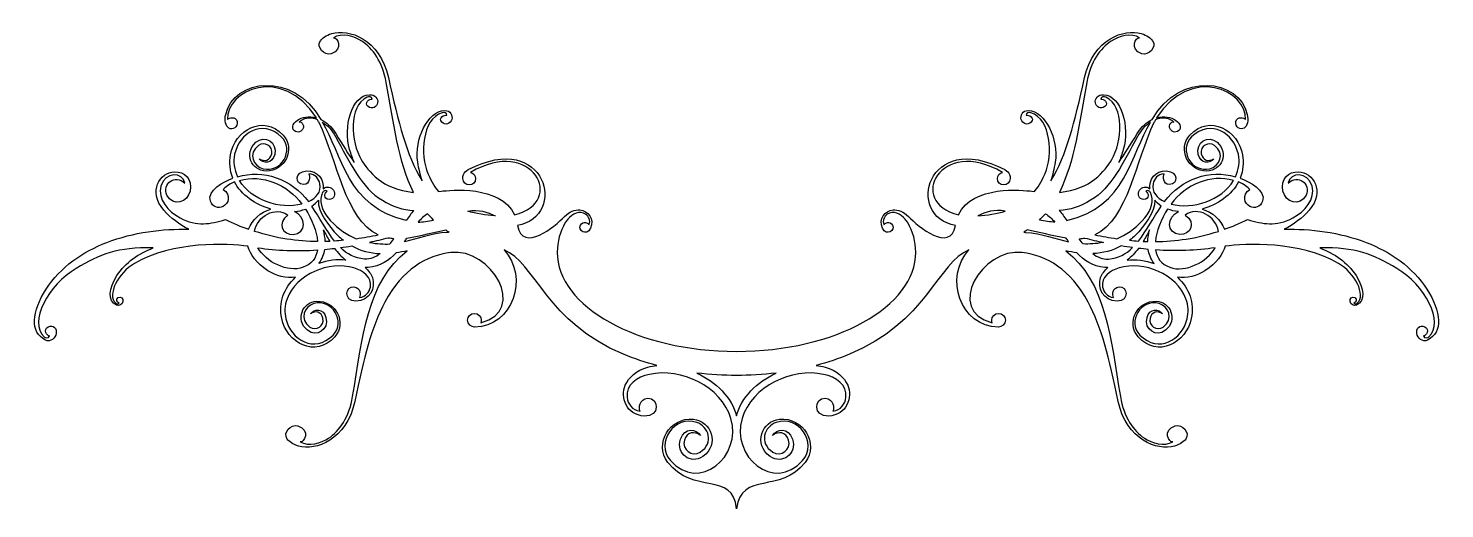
# Model space of a CAD drawing. Header units: centimetres. Extents: x -10.4 to 10.4, y -3.5 to 3.6.
import ezdxf

# ---------------------------------------------------------------- set-up
doc = ezdxf.new("R2010")
doc.units = ezdxf.units.CM
doc.header["$MEASUREMENT"] = 0
doc.layers.add('Camada 1', color=7, linetype='Continuous')

msp = doc.modelspace()

# ---------------------------------------------------------------- linework, layer by layer
at = {"layer": 'Camada 1'}
for points, knots in [([(1.42061, -2.07039), (1.44366, -2.0279), (1.43522, -1.88997), (1.30528, -1.88206), (1.30528, -1.88206), (1.1487, -1.87256), (1.11936, -2.15746), (1.35791, -2.14453), (1.35791, -2.14453), (1.62419, -2.13008), (1.7143, -1.86584), (1.63837, -1.68921), (1.63837, -1.68921), (1.59059, -1.57811), (1.47682, -1.47175), (1.30412, -1.42333), (1.30412, -1.42333), (1.26176, -1.41145), (1.21779, -1.40341), (1.17273, -1.3988), (1.17273, -1.3988), (1.34151, -1.35414), (1.50648, -1.2986), (1.66425, -1.23113), (1.66425, -1.23113), (2.78336, -0.7789), (2.97751, 0.13137), (3.42286, 0.30247), (3.42286, 0.30247), (3.05406, -0.09229), (3.29351, -0.83347), (3.86048, -0.83347), (3.86048, -0.83347), (3.89969, -0.83347), (3.96129, -0.78833), (3.96129, -0.73266), (3.96129, -0.73266), (3.96129, -0.67699), (3.91615, -0.63185), (3.86048, -0.63185), (3.86048, -0.63185), (3.80481, -0.63185), (3.75967, -0.67699), (3.75967, -0.73266), (3.75967, -0.73266), (3.75967, -0.74594), (3.76224, -0.75859), (3.76689, -0.7702), (3.76689, -0.7702), (3.05752, -0.59163), (3.62256, 0.33684), (4.20612, 0.26517), (4.20612, 0.26517), (4.57061, 0.22038), (4.91475, 0.02186), (5.17971, -0.46553), (5.17971, -0.46553), (5.3809, -0.83558), (5.48366, -1.28098), (5.62236, -1.92825), (5.62236, -1.92825), (5.74484, -2.49986), (6.19965, -2.66001), (6.45016, -2.58497), (6.45016, -2.58497), (6.53345, -2.56002), (6.59253, -2.51983), (6.61828, -2.48242), (6.61828, -2.48242), (6.68419, -2.38661), (6.56261, -2.2571), (6.46024, -2.2883), (6.46024, -2.2883), (6.26979, -2.34632), (6.36819, -2.54825), (6.42624, -2.52148), (6.42624, -2.52148), (6.30458, -2.60189), (6.11453, -2.54027), (6.00743, -2.46925), (6.00743, -2.46925), (5.84712, -2.36297), (5.70565, -2.1585), (5.65432, -1.8574), (5.65432, -1.8574), (5.50864, -1.00269), (5.44408, -0.16134), (4.85073, 0.29054), (4.85073, 0.29054), (4.90605, 0.27768), (4.96059, 0.26752), (5.01419, 0.26035), (5.01419, 0.26035), (5.11365, 0.14933), (5.23866, 0.06355), (5.42678, 0.04495), (5.42678, 0.04495), (5.44149, 0.04349), (5.45599, 0.04289), (5.47033, 0.04304), (5.47033, 0.04304), (5.4176, -0.00038), (5.38159, -0.05202), (5.36291, -0.10388), (5.36291, -0.10388), (5.31118, -0.2475), (5.39519, -0.45255), (5.60688, -0.4513), (5.60688, -0.4513), (5.79656, -0.45016), (5.75968, -0.22577), (5.63606, -0.2408), (5.63606, -0.2408), (5.53348, -0.25326), (5.53338, -0.36293), (5.55367, -0.39553), (5.55367, -0.39553), (5.45982, -0.3905), (5.40603, -0.31867), (5.39254, -0.24414), (5.39254, -0.24414), (5.36635, -0.09955), (5.49755, 0.00004), (5.63789, 0.03986), (5.63789, 0.03986), (6.00032, 0.1427), (6.48382, -0.05065), (6.61899, -0.41663), (6.61899, -0.41663), (6.65624, -0.51754), (6.65918, -0.61962), (6.63719, -0.71246), (6.63719, -0.71246), (6.56422, -1.02083), (6.21679, -1.22742), (5.94266, -0.9513), (5.94266, -0.9513), (5.74811, -0.75538), (5.96047, -0.41152), (6.22325, -0.48783), (6.22325, -0.48783), (6.36205, -0.52813), (6.44957, -0.7136), (6.28334, -0.83211), (6.28334, -0.83211), (6.19505, -0.89503), (6.0645, -0.81801), (6.09162, -0.70389), (6.09162, -0.70389), (6.1148, -0.60631), (6.2028, -0.58594), (6.27585, -0.63727), (6.27585, -0.63727), (6.2237, -0.5576), (6.08344, -0.55469), (6.04638, -0.69355), (6.04638, -0.69355), (5.99865, -0.87236), (6.18793, -0.9883), (6.31824, -0.88072), (6.31824, -0.88072), (6.50755, -0.72448), (6.39211, -0.46188), (6.18142, -0.45315), (6.18142, -0.45315), (5.90543, -0.44161), (5.73451, -0.76644), (5.91565, -0.97523), (5.91565, -0.97523), (6.19828, -1.30101), (6.62913, -1.06082), (6.69805, -0.70565), (6.69805, -0.70565), (6.74316, -0.47327), (6.67302, -0.26409), (6.49416, -0.09965), (6.49416, -0.09965), (6.6336, -0.11595), (6.78316, -0.08166), (6.90064, -0.00361), (6.90064, -0.00361), (7.07185, 0.11016), (7.16319, 0.23631), (7.19663, 0.35792), (7.19663, 0.35792), (7.48574, 0.39957), (8.30621, 0.43579), (8.86679, 0.10421), (8.86679, 0.10421), (9.10767, -0.03824), (9.27832, -0.35622), (9.14352, -0.48266), (9.14352, -0.48266), (9.13209, -0.49335), (9.10611, -0.50023), (9.09518, -0.47642), (9.09518, -0.47642), (9.11947, -0.47568), (9.15487, -0.42297), (9.1068, -0.39781), (9.1068, -0.39781), (9.06238, -0.37458), (9.03208, -0.41559), (9.03888, -0.45507), (9.03888, -0.45507), (9.04565, -0.49449), (9.08957, -0.53241), (9.13154, -0.51201), (9.13154, -0.51201), (9.26672, -0.44639), (9.24859, -0.26494), (9.1259, -0.07518), (9.1259, -0.07518), (8.99861, 0.12167), (8.80544, 0.25142), (8.59192, 0.33159), (8.59192, 0.33159), (9.11603, 0.34847), (9.37572, 0.23798), (9.72529, 0.03121), (9.72529, 0.03121), (10.13828, -0.21308), (10.43096, -0.75831), (10.19982, -0.97513), (10.19982, -0.97513), (10.18024, -0.99349), (10.13566, -1.00527), (10.1169, -0.96441), (10.1169, -0.96441), (10.15855, -0.96311), (10.21927, -0.87278), (10.13685, -0.82966), (10.13685, -0.82966), (10.06068, -0.78981), (10.00869, -0.86011), (10.02035, -0.92779), (10.02035, -0.92779), (10.03199, -0.99544), (10.10729, -1.06045), (10.17923, -1.02547), (10.17923, -1.02547), (10.41106, -0.91294), (10.37997, -0.60177), (10.1696, -0.27636), (10.1696, -0.27636), (9.95571, 0.05445), (9.63326, 0.27487), (9.27584, 0.41291), (9.27584, 0.41291), (8.88325, 0.56452), (8.44841, 0.61677), (8.06873, 0.60685), (8.06873, 0.60685), (8.20674, 0.67794), (8.33204, 0.76952), (8.43655, 0.89085), (8.43655, 0.89085), (8.67388, 1.16647), (8.49116, 1.44719), (8.27867, 1.45407), (8.27867, 1.45407), (8.12775, 1.45894), (8.01271, 1.34657), (8.0488, 1.17057), (8.0488, 1.17057), (8.08198, 1.0087), (8.30007, 0.92705), (8.38945, 1.1112), (8.38945, 1.1112), (8.46703, 1.27106), (8.26779, 1.42788), (8.12682, 1.28564), (8.12682, 1.28564), (8.15148, 1.44852), (8.4167, 1.4632), (8.47906, 1.24312), (8.47906, 1.24312), (8.53163, 1.05751), (8.3695, 0.86805), (8.19418, 0.77486), (8.19418, 0.77486), (7.94642, 0.64315), (7.75, 0.68368), (7.52896, 0.74983), (7.52896, 0.74983), (7.41265, 0.69408), (7.29869, 0.64683), (7.18677, 0.60698), (7.18677, 0.60698), (7.13512, 0.74869), (7.00812, 0.86058), (6.85747, 0.90249), (6.85747, 0.90249), (7.08546, 0.96872), (7.2967, 1.11439), (7.39606, 1.30622), (7.39606, 1.30622), (7.44683, 1.27894), (7.50131, 1.25333), (7.56097, 1.19525), (7.56097, 1.19525), (7.43924, 1.11196), (7.4812, 0.98366), (7.56325, 0.9413), (7.56325, 0.9413), (7.62701, 0.90836), (7.71967, 0.93598), (7.7487, 1.02189), (7.7487, 1.02189), (7.80275, 1.18196), (7.55794, 1.30576), (7.42083, 1.36093), (7.42083, 1.36093), (7.46414, 1.47229), (7.4711, 1.59358), (7.45282, 1.70367), (7.45282, 1.70367), (7.39345, 2.06059), (6.96921, 2.31226), (6.67793, 1.99421), (6.67793, 1.99421), (6.49124, 1.79035), (6.65338, 1.46107), (6.92958, 1.46512), (6.92958, 1.46512), (7.1404, 1.46824), (7.26288, 1.72759), (7.07783, 1.88888), (7.07783, 1.88888), (6.95046, 1.9999), (6.75816, 1.88912), (6.80105, 1.7091), (6.80105, 1.7091), (6.83436, 1.56927), (6.97464, 1.56845), (7.02891, 1.64668), (7.02891, 1.64668), (6.95451, 1.59734), (6.86709, 1.62004), (6.84653, 1.71822), (6.84653, 1.71822), (6.82251, 1.83302), (6.95506, 1.9065), (7.04161, 1.84122), (7.04161, 1.84122), (7.20465, 1.71829), (7.11215, 1.53523), (6.97234, 1.49866), (6.97234, 1.49866), (6.70754, 1.42944), (6.50453, 1.77888), (6.70426, 1.96951), (6.70426, 1.96951), (6.98575, 2.23812), (7.32749, 2.02229), (7.39212, 1.71204), (7.39212, 1.71204), (7.41456, 1.60446), (7.40138, 1.48646), (7.34905, 1.37864), (7.34905, 1.37864), (6.97234, 1.49863), (6.5517, 1.34708), (6.30323, 1.01434), (6.30323, 1.01434), (6.19443, 1.06689), (6.11038, 1.15814), (6.1353, 1.27739), (6.1353, 1.27739), (6.15078, 1.3515), (6.20647, 1.42185), (6.30045, 1.42437), (6.30045, 1.42437), (6.27928, 1.39236), (6.27359, 1.27041), (6.37863, 1.26747), (6.37863, 1.26747), (6.50312, 1.264), (6.51222, 1.45972), (6.33373, 1.4657), (6.33373, 1.4657), (6.16416, 1.47142), (6.07288, 1.33783), (6.0897, 1.20416), (6.0897, 1.20416), (6.0403, 1.24729), (5.96736, 1.2284), (5.93711, 1.18294), (5.93711, 1.18294), (5.90356, 1.13251), (5.91928, 1.04184), (6.00053, 1.04599), (6.00053, 1.04599), (6.09432, 1.05081), (6.06562, 1.14606), (6.03106, 1.16704), (6.03106, 1.16704), (6.05712, 1.18855), (6.08562, 1.16818), (6.09927, 1.14638), (6.09927, 1.14638), (6.10006, 1.14355), (6.10094, 1.14074), (6.10186, 1.13797), (6.10186, 1.13797), (6.10543, 1.12717), (6.10974, 1.11635), (6.11477, 1.10558), (6.11477, 1.10558), (6.18216, 0.85497), (5.85238, 0.57371), (5.60158, 0.46799), (5.60158, 0.46799), (5.49321, 0.48392), (5.38592, 0.50371), (5.27932, 0.52615), (5.27932, 0.52615), (5.77139, 0.7575), (5.87069, 1.60449), (6.14916, 2.18046), (6.14916, 2.18046), (6.15601, 2.19467), (6.16339, 2.20829), (6.17117, 2.2215), (6.17117, 2.2215), (6.18358, 2.22616), (6.19594, 2.23005), (6.20813, 2.23317), (6.20813, 2.23317), (6.27851, 2.25116), (6.39146, 2.24873), (6.44144, 2.18316), (6.44144, 2.18316), (6.41546, 2.20827), (6.32534, 2.11876), (6.41625, 2.05238), (6.41625, 2.05238), (6.46509, 2.01669), (6.54389, 2.05362), (6.53671, 2.12662), (6.53671, 2.12662), (6.53417, 2.15218), (6.50583, 2.18382), (6.46601, 2.21264), (6.46601, 2.21264), (6.4032, 2.25807), (6.29834, 2.27937), (6.18807, 2.2487), (6.18807, 2.2487), (6.68998, 3.03377), (7.52604, 2.65227), (7.49628, 2.22317), (7.49628, 2.22317), (7.47853, 2.25672), (7.3729, 2.27199), (7.35536, 2.1947), (7.35536, 2.1947), (7.33557, 2.10736), (7.42831, 2.06802), (7.47739, 2.09667), (7.47739, 2.09667), (7.52647, 2.1253), (7.54205, 2.21346), (7.52369, 2.29841), (7.52369, 2.29841), (7.4104, 2.82178), (6.52177, 2.94288), (6.12365, 2.22486), (6.12365, 2.22486), (6.04446, 2.18784), (5.96614, 2.12159), (5.90193, 2.01597), (5.90193, 2.01597), (5.80086, 1.84971), (5.71508, 1.71077), (5.63129, 1.59317), (5.63129, 1.59317), (5.65518, 1.6523), (5.67741, 1.71591), (5.69773, 1.78436), (5.69773, 1.78436), (5.79343, 2.10683), (5.67199, 2.58237), (5.40407, 2.58965), (5.40407, 2.58965), (5.32451, 2.59182), (5.27519, 2.53057), (5.28543, 2.47088), (5.28543, 2.47088), (5.29567, 2.41119), (5.36652, 2.36386), (5.42558, 2.41487), (5.42558, 2.41487), (5.48948, 2.47012), (5.40418, 2.53232), (5.36465, 2.52385), (5.36465, 2.52385), (5.36949, 2.56259), (5.41503, 2.56293), (5.43916, 2.55195), (5.43916, 2.55195), (5.72414, 2.42217), (5.67845, 1.88811), (5.5274, 1.63559), (5.5274, 1.63559), (5.42678, 1.46734), (5.22146, 1.19262), (4.75524, 1.15077), (4.75524, 1.15077), (4.98302, 1.6013), (5.05147, 2.18291), (5.15844, 2.77039), (5.15844, 2.77039), (5.21313, 3.07088), (5.35693, 3.27376), (5.51843, 3.37822), (5.51843, 3.37822), (5.62633, 3.44802), (5.81707, 3.5075), (5.93779, 3.42569), (5.93779, 3.42569), (5.88008, 3.45315), (5.77938, 3.25236), (5.9692, 3.19217), (5.9692, 3.19217), (6.07117, 3.15984), (6.19423, 3.28795), (6.12938, 3.3845), (6.12938, 3.3845), (6.10409, 3.4222), (6.04545, 3.46305), (5.96243, 3.48896), (5.96243, 3.48896), (5.7128, 3.56683), (5.25618, 3.41178), (5.12727, 2.84163), (5.12727, 2.84163), (4.97461, 2.16652), (4.8674, 1.71318), (4.63012, 1.31845), (4.63012, 1.31845), (4.65666, 1.40256), (4.67835, 1.49538), (4.69433, 1.59777), (4.69433, 1.59777), (4.74619, 1.93011), (4.5522, 2.34908), (4.29592, 2.3567), (4.29592, 2.3567), (4.21636, 2.35905), (4.17606, 2.28095), (4.19416, 2.22316), (4.19416, 2.22316), (4.21226, 2.16537), (4.28878, 2.12788), (4.3405, 2.18636), (4.3405, 2.18636), (4.39646, 2.24962), (4.30364, 2.29992), (4.2656, 2.28624), (4.2656, 2.28624), (4.26523, 2.32529), (4.31029, 2.33167), (4.33569, 2.324), (4.33569, 2.324), (4.63544, 2.23338), (4.66137, 1.69797), (4.54535, 1.42759), (4.54535, 1.42759), (4.51328, 1.35287), (4.46582, 1.25757), (4.38869, 1.1642), (4.38869, 1.1642), (4.38869, 1.1642), (4.34956, 1.16862), (4.34956, 1.16862), (4.34956, 1.16862), (4.22499, 1.18069), (3.47704, 1.26591), (3.27062, 0.82241), (3.27062, 0.82241), (2.49203, 1.00124), (3.00598, 1.98491), (3.91679, 1.44471), (3.91679, 1.44471), (3.87512, 1.43566), (3.8439, 1.39857), (3.8439, 1.3542), (3.8439, 1.3542), (3.8439, 1.30306), (3.88536, 1.2616), (3.93653, 1.2616), (3.93653, 1.2616), (3.98767, 1.2616), (4.02913, 1.30306), (4.02913, 1.3542), (4.02913, 1.3542), (4.02913, 1.39063), (4.03392, 1.43955), (3.9502, 1.48617), (3.9502, 1.48617), (2.79693, 2.08662), (2.47795, 0.78905), (3.22688, 0.66451), (3.22688, 0.66451), (3.14645, 0.253), (2.67446, 0.64869), (2.5329, 0.79476), (2.5329, 0.79476), (2.46062, 0.86935), (2.37502, 0.89803), (2.30525, 0.8917), (2.30525, 0.8917), (2.19431, 0.88165), (2.08451, 0.76285), (2.1506, 0.62317), (2.1506, 0.62317), (2.20981, 0.49805), (2.34692, 0.59161), (2.29887, 0.66878), (2.29887, 0.66878), (2.259, 0.73278), (2.1864, 0.69905), (2.17113, 0.67558), (2.17113, 0.67558), (2.14552, 0.73924), (2.17645, 0.79697), (2.22159, 0.82885), (2.22159, 0.82885), (2.30917, 0.89076), (2.4155, 0.83467), (2.48514, 0.75408), (2.48514, 0.75408), (2.498, 0.73918), (2.51006, 0.72339), (2.52131, 0.70685), (2.52131, 0.70685), (2.59838, 0.56948), (2.63998, 0.42345), (2.63998, 0.27203), (2.63998, 0.27203), (2.63998, -0.53614), (1.45766, -1.19154), (-0.00022, -1.19154), (-0.00022, -1.19154), (-1.4581, -1.19154), (-2.64039, -0.53614), (-2.64039, 0.27203), (-2.64039, 0.27203), (-2.64039, 0.42345), (-2.59877, 0.5695), (-2.52167, 0.70687), (-2.52167, 0.70687), (-2.51045, 0.72341), (-2.49841, 0.73915), (-2.48555, 0.75405), (-2.48555, 0.75405), (-2.41594, 0.83464), (-2.30958, 0.89076), (-2.222, 0.82885), (-2.222, 0.82885), (-2.17684, 0.79694), (-2.14593, 0.73924), (-2.17152, 0.67558), (-2.17152, 0.67558), (-2.18684, 0.69905), (-2.25941, 0.73281), (-2.29929, 0.66875), (-2.29929, 0.66875), (-2.34734, 0.5916), (-2.21026, 0.49804), (-2.15102, 0.62316), (-2.15102, 0.62316), (-2.08493, 0.76283), (-2.1947, 0.88163), (-2.30564, 0.89169), (-2.30564, 0.89169), (-2.37544, 0.89801), (-2.46103, 0.86933), (-2.53331, 0.79472), (-2.53331, 0.79472), (-2.67486, 0.6487), (-3.14685, 0.25299), (-3.22729, 0.66449), (-3.22729, 0.66449), (-2.47839, 0.78903), (-2.79734, 2.0866), (-3.95061, 1.48615), (-3.95061, 1.48615), (-4.03432, 1.43953), (-4.02954, 1.39061), (-4.02954, 1.35418), (-4.02954, 1.35418), (-4.02954, 1.30304), (-3.98805, 1.26158), (-3.93694, 1.26158), (-3.93694, 1.26158), (-3.88577, 1.26158), (-3.84431, 1.30304), (-3.84431, 1.35418), (-3.84431, 1.35418), (-3.84431, 1.39855), (-3.87553, 1.43565), (-3.9172, 1.44469), (-3.9172, 1.44469), (-3.0064, 1.98489), (-2.49245, 1.00122), (-3.27103, 0.82239), (-3.27103, 0.82239), (-3.47746, 1.26588), (-4.22541, 1.18066), (-4.34997, 1.1686), (-4.34997, 1.1686), (-4.34997, 1.1686), (-4.38908, 1.16418), (-4.38908, 1.16418), (-4.38908, 1.16418), (-4.46623, 1.25753), (-4.5137, 1.35285), (-4.54574, 1.42757), (-4.54574, 1.42757), (-4.66179, 1.69795), (-4.63583, 2.23336), (-4.33611, 2.32398), (-4.33611, 2.32398), (-4.31071, 2.33165), (-4.26562, 2.32525), (-4.266, 2.28622), (-4.266, 2.28622), (-4.30405, 2.2999), (-4.39689, 2.2496), (-4.34093, 2.18634), (-4.34093, 2.18634), (-4.2892, 2.12789), (-4.21266, 2.16536), (-4.19456, 2.22314), (-4.19456, 2.22314), (-4.17644, 2.28093), (-4.21676, 2.35903), (-4.29632, 2.35668), (-4.29632, 2.35668), (-4.55257, 2.34906), (-4.74659, 1.93007), (-4.69473, 1.59775), (-4.69473, 1.59775), (-4.67875, 1.49536), (-4.65705, 1.40254), (-4.63052, 1.31843), (-4.63052, 1.31843), (-4.8678, 1.71316), (-4.97503, 2.1665), (-5.1277, 2.84161), (-5.1277, 2.84161), (-5.25663, 3.41179), (-5.71322, 3.56681), (-5.96286, 3.48894), (-5.96286, 3.48894), (-6.04589, 3.46304), (-6.10452, 3.42221), (-6.12984, 3.38448), (-6.12984, 3.38448), (-6.19466, 3.28796), (-6.07163, 3.15982), (-5.96963, 3.19215), (-5.96963, 3.19215), (-5.77982, 3.25232), (-5.88054, 3.45314), (-5.93822, 3.42567), (-5.93822, 3.42567), (-5.81752, 3.50748), (-5.62678, 3.448), (-5.51888, 3.3782), (-5.51888, 3.3782), (-5.35738, 3.27374), (-5.21358, 3.07086), (-5.15889, 2.77037), (-5.15889, 2.77037), (-5.05189, 2.18289), (-4.98347, 1.60128), (-4.75569, 1.15075), (-4.75569, 1.15075), (-5.22186, 1.19261), (-5.42718, 1.4673), (-5.52782, 1.63557), (-5.52782, 1.63557), (-5.67887, 1.88806), (-5.72456, 2.42215), (-5.43958, 2.55193), (-5.43958, 2.55193), (-5.41545, 2.56294), (-5.36992, 2.56259), (-5.36507, 2.52383), (-5.36507, 2.52383), (-5.4046, 2.53232), (-5.4899, 2.47012), (-5.42598, 2.41485), (-5.42598, 2.41485), (-5.36695, 2.36381), (-5.29607, 2.41115), (-5.28586, 2.47086), (-5.28586, 2.47086), (-5.27562, 2.53052), (-5.32497, 2.5918), (-5.4045, 2.58963), (-5.4045, 2.58963), (-5.67242, 2.58235), (-5.79386, 2.10679), (-5.69816, 1.78434), (-5.69816, 1.78434), (-5.67784, 1.71589), (-5.65561, 1.65229), (-5.63172, 1.59315), (-5.63172, 1.59315), (-5.71554, 1.71076), (-5.80129, 1.84969), (-5.90236, 2.01595), (-5.90236, 2.01595), (-5.96657, 2.12157), (-6.04489, 2.18782), (-6.12408, 2.22484), (-6.12408, 2.22484), (-6.52217, 2.94289), (-7.41083, 2.82177), (-7.52412, 2.29839), (-7.52412, 2.29839), (-7.54251, 2.21346), (-7.5269, 2.1253), (-7.47782, 2.09665), (-7.47782, 2.09665), (-7.42874, 2.068), (-7.33598, 2.10734), (-7.35579, 2.19468), (-7.35579, 2.19468), (-7.37333, 2.27196), (-7.47895, 2.2567), (-7.49671, 2.22315), (-7.49671, 2.22315), (-7.52648, 2.65228), (-6.69039, 3.03378), (-6.1885, 2.24868), (-6.1885, 2.24868), (-6.29875, 2.27937), (-6.40361, 2.25805), (-6.46642, 2.21262), (-6.46642, 2.21262), (-6.50627, 2.18381), (-6.53458, 2.15216), (-6.53709, 2.1266), (-6.53709, 2.1266), (-6.54429, 2.0536), (-6.46547, 2.01667), (-6.41665, 2.05236), (-6.41665, 2.05236), (-6.32574, 2.11874), (-6.41586, 2.20825), (-6.44184, 2.18314), (-6.44184, 2.18314), (-6.39186, 2.2487), (-6.27891, 2.25114), (-6.20856, 2.23315), (-6.20856, 2.23315), (-6.19631, 2.23003), (-6.18395, 2.22614), (-6.17154, 2.22148), (-6.17154, 2.22148), (-6.16379, 2.20828), (-6.15641, 2.19465), (-6.14953, 2.18044), (-6.14953, 2.18044), (-5.87106, 1.60447), (-5.77173, 0.75748), (-5.27971, 0.52613), (-5.27971, 0.52613), (-5.38628, 0.50367), (-5.49357, 0.4839), (-5.60195, 0.46797), (-5.60195, 0.46797), (-5.85275, 0.5737), (-6.18253, 0.85495), (-6.11514, 1.10556), (-6.11514, 1.10556), (-6.11009, 1.11633), (-6.10577, 1.12715), (-6.10223, 1.13795), (-6.10223, 1.13795), (-6.1013, 1.14073), (-6.10046, 1.14353), (-6.09964, 1.14636), (-6.09964, 1.14636), (-6.08596, 1.16816), (-6.05749, 1.18853), (-6.03143, 1.16702), (-6.03143, 1.16702), (-6.06598, 1.14604), (-6.09469, 1.05079), (-6.00087, 1.04597), (-6.00087, 1.04597), (-5.91964, 1.04179), (-5.9039, 1.13249), (-5.93745, 1.18292), (-5.93745, 1.18292), (-5.96769, 1.22838), (-6.04064, 1.24729), (-6.09001, 1.20414), (-6.09001, 1.20414), (-6.07316, 1.33778), (-6.16444, 1.4714), (-6.33404, 1.46568), (-6.33404, 1.46568), (-6.51253, 1.45967), (-6.50343, 1.26396), (-6.37894, 1.26745), (-6.37894, 1.26745), (-6.2739, 1.27039), (-6.27956, 1.39233), (-6.30073, 1.42435), (-6.30073, 1.42435), (-6.20675, 1.42184), (-6.15106, 1.35148), (-6.13558, 1.27737), (-6.13558, 1.27737), (-6.11066, 1.15812), (-6.19469, 1.06687), (-6.30348, 1.01432), (-6.30348, 1.01432), (-6.55198, 1.34706), (-6.97261, 1.49861), (-7.34933, 1.37862), (-7.34933, 1.37862), (-7.40166, 1.48644), (-7.41484, 1.60444), (-7.3924, 1.71202), (-7.3924, 1.71202), (-7.32776, 2.02227), (-6.986, 2.23809), (-6.70454, 1.96949), (-6.70454, 1.96949), (-6.50481, 1.77886), (-6.70782, 1.4294), (-6.97259, 1.49864), (-6.97259, 1.49864), (-7.11242, 1.53521), (-7.20489, 1.71827), (-7.04186, 1.8412), (-7.04186, 1.8412), (-6.95531, 1.90647), (-6.82276, 1.83297), (-6.84678, 1.7182), (-6.84678, 1.7182), (-6.86731, 1.62001), (-6.95476, 1.59731), (-7.02916, 1.64666), (-7.02916, 1.64666), (-6.97487, 1.56842), (-6.83459, 1.56927), (-6.80127, 1.70908), (-6.80127, 1.70908), (-6.75838, 1.8891), (-6.95068, 1.99988), (-7.07808, 1.88886), (-7.07808, 1.88886), (-7.26313, 1.72757), (-7.14065, 1.46823), (-6.92981, 1.4651), (-6.92981, 1.4651), (-6.65361, 1.46105), (-6.4915, 1.79033), (-6.67816, 1.99419), (-6.67816, 1.99419), (-6.96944, 2.31225), (-7.3937, 2.06057), (-7.45305, 1.70365), (-7.45305, 1.70365), (-7.47136, 1.59356), (-7.46437, 1.4723), (-7.42106, 1.36091), (-7.42106, 1.36091), (-7.55817, 1.30574), (-7.80299, 1.18195), (-7.74893, 1.02187), (-7.74893, 1.02187), (-7.71993, 0.93596), (-7.62727, 0.90834), (-7.56351, 0.94128), (-7.56351, 0.94128), (-7.48146, 0.98364), (-7.43953, 1.11194), (-7.56123, 1.19523), (-7.56123, 1.19523), (-7.50157, 1.25331), (-7.44709, 1.27892), (-7.39632, 1.3062), (-7.39632, 1.3062), (-7.29694, 1.11438), (-7.0857, 0.9687), (-6.85771, 0.90247), (-6.85771, 0.90247), (-7.00839, 0.86056), (-7.13536, 0.74867), (-7.18704, 0.60696), (-7.18704, 0.60696), (-7.29893, 0.64683), (-7.41289, 0.69406), (-7.5292, 0.74981), (-7.5292, 0.74981), (-7.75023, 0.68366), (-7.94663, 0.64313), (-8.19442, 0.77484), (-8.19442, 0.77484), (-8.36971, 0.868), (-8.53184, 1.05749), (-8.47927, 1.2431), (-8.47927, 1.2431), (-8.41691, 1.46318), (-8.15166, 1.4485), (-8.12703, 1.28562), (-8.12703, 1.28562), (-8.268, 1.42783), (-8.4672, 1.27104), (-8.38963, 1.11118), (-8.38963, 1.11118), (-8.30028, 0.92703), (-8.08216, 1.00868), (-8.04898, 1.17055), (-8.04898, 1.17055), (-8.01292, 1.34655), (-8.12796, 1.45892), (-8.27888, 1.45405), (-8.27888, 1.45405), (-8.49134, 1.44717), (-8.67409, 1.16645), (-8.43673, 0.89083), (-8.43673, 0.89083), (-8.33222, 0.76949), (-8.20691, 0.67792), (-8.06891, 0.60683), (-8.06891, 0.60683), (-8.44856, 0.61675), (-8.8834, 0.56452), (-9.27602, 0.41289), (-9.27602, 0.41289), (-9.63347, 0.27486), (-9.95589, 0.05443), (-10.16978, -0.27638), (-10.16978, -0.27638), (-10.38015, -0.60179), (-10.41124, -0.91297), (-10.17944, -1.02549), (-10.17944, -1.02549), (-10.10747, -1.06044), (-10.0322, -0.99543), (-10.02056, -0.92781), (-10.02056, -0.92781), (-10.00889, -0.86013), (-10.06088, -0.78983), (-10.13706, -0.82968), (-10.13706, -0.82968), (-10.21948, -0.87281), (-10.15876, -0.96314), (-10.11711, -0.96443), (-10.11711, -0.96443), (-10.13587, -1.00528), (-10.18045, -0.99353), (-10.20003, -0.97515), (-10.20003, -0.97515), (-10.43117, -0.75832), (-10.13851, -0.2131), (-9.7255, 0.03119), (-9.7255, 0.03119), (-9.37593, 0.23796), (-9.11624, 0.34845), (-8.59213, 0.33157), (-8.59213, 0.33157), (-8.80565, 0.2514), (-8.99885, 0.12165), (-9.12611, -0.0752), (-9.12611, -0.0752), (-9.24877, -0.26496), (-9.26692, -0.44638), (-9.13175, -0.51203), (-9.13175, -0.51203), (-9.08979, -0.53243), (-9.04587, -0.49451), (-9.03907, -0.45509), (-9.03907, -0.45509), (-9.03227, -0.41561), (-9.06262, -0.3746), (-9.10702, -0.39783), (-9.10702, -0.39783), (-9.15507, -0.42299), (-9.11969, -0.47567), (-9.09538, -0.47644), (-9.09538, -0.47644), (-9.10633, -0.50025), (-9.13232, -0.4934), (-9.14375, -0.48268), (-9.14375, -0.48268), (-9.27853, -0.35624), (-9.10787, -0.03826), (-8.86702, 0.10419), (-8.86702, 0.10419), (-8.30645, 0.43577), (-7.48595, 0.39957), (-7.19689, 0.3579), (-7.19689, 0.3579), (-7.16345, 0.2363), (-7.07209, 0.11014), (-6.9009, -0.00363), (-6.9009, -0.00363), (-6.7834, -0.08168), (-6.63383, -0.11597), (-6.49439, -0.09967), (-6.49439, -0.09967), (-6.67325, -0.26411), (-6.74342, -0.47329), (-6.6983, -0.70567), (-6.6983, -0.70567), (-6.62938, -1.06087), (-6.1985, -1.30104), (-5.9159, -0.97525), (-5.9159, -0.97525), (-5.73477, -0.76644), (-5.90569, -0.44164), (-6.18165, -0.45317), (-6.18165, -0.45317), (-6.39231, -0.4619), (-6.50778, -0.7245), (-6.31847, -0.88074), (-6.31847, -0.88074), (-6.18814, -0.98829), (-5.99888, -0.87238), (-6.04661, -0.69357), (-6.04661, -0.69357), (-6.08365, -0.55472), (-6.22393, -0.55763), (-6.27608, -0.63729), (-6.27608, -0.63729), (-6.20303, -0.58596), (-6.11503, -0.60631), (-6.09185, -0.70391), (-6.09185, -0.70391), (-6.06476, -0.81802), (-6.19528, -0.89505), (-6.28354, -0.83213), (-6.28354, -0.83213), (-6.4498, -0.71362), (-6.36228, -0.52818), (-6.22348, -0.48785), (-6.22348, -0.48785), (-5.96067, -0.41152), (-5.74834, -0.75537), (-5.94289, -0.95132), (-5.94289, -0.95132), (-6.21702, -1.22744), (-6.56445, -1.02085), (-6.63742, -0.71248), (-6.63742, -0.71248), (-6.65938, -0.61964), (-6.65647, -0.51759), (-6.61919, -0.41665), (-6.61919, -0.41665), (-6.48401, -0.05068), (-6.00051, 0.14268), (-5.63809, 0.03984), (-5.63809, 0.03984), (-5.49775, 0.00005), (-5.36655, -0.09957), (-5.39274, -0.24416), (-5.39274, -0.24416), (-5.40623, -0.31867), (-5.46002, -0.3905), (-5.55387, -0.39555), (-5.55387, -0.39555), (-5.53355, -0.36298), (-5.53368, -0.25328), (-5.63626, -0.24082), (-5.63626, -0.24082), (-5.75987, -0.22579), (-5.79676, -0.45018), (-5.60708, -0.45132), (-5.60708, -0.45132), (-5.39539, -0.45256), (-5.31138, -0.24751), (-5.36311, -0.1039), (-5.36311, -0.1039), (-5.38179, -0.05204), (-5.4178, -0.00039), (-5.47053, 0.04302), (-5.47053, 0.04302), (-5.45619, 0.04286), (-5.44164, 0.0435), (-5.42698, 0.04493), (-5.42698, 0.04493), (-5.23889, 0.0635), (-5.11385, 0.14931), (-5.01439, 0.26033), (-5.01439, 0.26033), (-4.96081, 0.2675), (-4.90628, 0.27763), (-4.85093, 0.29052), (-4.85093, 0.29052), (-5.44428, -0.16136), (-5.50887, -1.00271), (-5.65452, -1.85742), (-5.65452, -1.85742), (-5.70585, -2.15852), (-5.84735, -2.36299), (-6.00763, -2.46927), (-6.00763, -2.46927), (-6.11473, -2.54028), (-6.30478, -2.60191), (-6.42644, -2.5215), (-6.42644, -2.5215), (-6.36842, -2.5483), (-6.26999, -2.34637), (-6.46047, -2.28832), (-6.46047, -2.28832), (-6.56281, -2.25713), (-6.68439, -2.38664), (-6.61848, -2.48244), (-6.61848, -2.48244), (-6.59274, -2.51985), (-6.53365, -2.56004), (-6.45036, -2.58499), (-6.45036, -2.58499), (-6.19985, -2.66003), (-5.74501, -2.49985), (-5.62253, -1.92827), (-5.62253, -1.92827), (-5.48384, -1.28099), (-5.38107, -0.83559), (-5.17988, -0.46555), (-5.17988, -0.46555), (-4.91493, 0.02184), (-4.57081, 0.22036), (-4.20632, 0.26515), (-4.20632, 0.26515), (-3.62275, 0.33683), (-3.05774, -0.59165), (-3.76709, -0.77022), (-3.76709, -0.77022), (-3.76243, -0.75863), (-3.75987, -0.74596), (-3.75987, -0.73268), (-3.75987, -0.73268), (-3.75987, -0.67701), (-3.80501, -0.63187), (-3.86068, -0.63187), (-3.86068, -0.63187), (-3.91635, -0.63187), (-3.96149, -0.67701), (-3.96149, -0.73268), (-3.96149, -0.73268), (-3.96149, -0.78835), (-3.89989, -0.83349), (-3.86068, -0.83349), (-3.86068, -0.83349), (-3.2937, -0.83349), (-3.05426, -0.09231), (-3.42306, 0.30245), (-3.42306, 0.30245), (-2.97769, 0.13132), (-2.78351, -0.77911), (-1.66408, -1.23129), (-1.66408, -1.23129), (-1.50641, -1.29871), (-1.34155, -1.35422), (-1.17291, -1.3988), (-1.17291, -1.3988), (-1.218, -1.40343), (-1.262, -1.41147), (-1.30438, -1.42335), (-1.30438, -1.42335), (-1.47702, -1.47177), (-1.59084, -1.57813), (-1.63863, -1.68923), (-1.63863, -1.68923), (-1.71454, -1.86587), (-1.62447, -2.13011), (-1.35817, -2.14455), (-1.35817, -2.14455), (-1.1196, -2.15749), (-1.14894, -1.87258), (-1.30554, -1.88208), (-1.30554, -1.88208), (-1.43548, -1.88999), (-1.44392, -2.02792), (-1.42087, -2.07041), (-1.42087, -2.07041), (-1.5385, -2.05692), (-1.60071, -1.96257), (-1.61203, -1.86784), (-1.61203, -1.86784), (-1.63399, -1.68403), (-1.46143, -1.56873), (-1.28196, -1.52931), (-1.28196, -1.52931), (-0.81844, -1.42747), (-0.22513, -1.70727), (-0.08289, -2.1777), (-0.08289, -2.1777), (0.0866, -2.73827), (-0.55258, -3.27747), (-0.97385, -2.79878), (-0.97385, -2.79878), (-1.20361, -2.53766), (-0.91054, -2.12134), (-0.58586, -2.23723), (-0.58586, -2.23723), (-0.41441, -2.29843), (-0.31839, -2.53833), (-0.53646, -2.67472), (-0.53646, -2.67472), (-0.65224, -2.74711), (-0.81052, -2.64038), (-0.76779, -2.49893), (-0.76779, -2.49893), (-0.73125, -2.37799), (-0.61904, -2.35907), (-0.53109, -2.42916), (-0.53109, -2.42916), (-0.59065, -2.32499), (-0.76681, -2.31068), (-0.8239, -2.48253), (-0.8239, -2.48253), (-0.89745, -2.70372), (-0.66825, -2.86385), (-0.49624, -2.73849), (-0.49624, -2.73849), (-0.24634, -2.55638), (-0.37162, -2.21747), (-0.63586, -2.19046), (-0.63586, -2.19046), (-0.98201, -2.15509), (-1.22152, -2.55056), (-1.00961, -2.82684), (-1.00961, -2.82684), (-0.63851, -3.31063), (-0.05195, -2.95093), (-0.0003, -3.50767), (-0.0003, -3.50767), (0.07201, -2.95183), (0.64862, -3.29666), (1.00903, -2.82684), (1.00903, -2.82684), (1.22093, -2.55059), (0.98141, -2.15509), (0.63525, -2.19046), (0.63525, -2.19046), (0.37101, -2.21747), (0.24573, -2.55638), (0.49566, -2.73849), (0.49566, -2.73849), (0.66767, -2.86385), (0.89687, -2.70375), (0.82335, -2.48253), (0.82335, -2.48253), (0.76623, -2.31071), (0.59007, -2.32502), (0.53054, -2.42916), (0.53054, -2.42916), (0.61849, -2.35907), (0.73067, -2.37796), (0.76724, -2.49893), (0.76724, -2.49893), (0.80994, -2.64038), (0.65167, -2.74711), (0.53591, -2.67472), (0.53591, -2.67472), (0.31784, -2.53833), (0.41386, -2.29843), (0.58531, -2.23723), (0.58531, -2.23723), (0.90998, -2.12134), (1.20306, -2.53764), (0.9733, -2.79878), (0.9733, -2.79878), (0.55203, -3.27749), (-0.08718, -2.7383), (0.08232, -2.1777), (0.08232, -2.1777), (0.22459, -1.70727), (0.81789, -1.4275), (1.28139, -1.52931), (1.28139, -1.52931), (1.46088, -1.56873), (1.63344, -1.68404), (1.61148, -1.86784), (1.61148, -1.86784), (1.60042, -1.96255), (1.53825, -2.0569), (1.42061, -2.07039), (1.42061, -2.07039), (1.42061, -2.07039), (1.42061, -2.07039), (1.42061, -2.07039)], [0, 0, 0, 0, 0.00285714, 0.00285714, 0.00285714, 0.00285714, 0.00571429, 0.00571429, 0.00571429, 0.00571429, 0.00857143, 0.00857143, 0.00857143, 0.00857143, 0.01142857, 0.01142857, 0.01142857, 0.01142857, 0.01428571, 0.01428571, 0.01428571, 0.01428571, 0.01714286, 0.01714286, 0.01714286, 0.01714286, 0.02, 0.02, 0.02, 0.02, 0.02285714, 0.02285714, 0.02285714, 0.02285714, 0.02571429, 0.02571429, 0.02571429, 0.02571429, 0.02857143, 0.02857143, 0.02857143, 0.02857143, 0.03142857, 0.03142857, 0.03142857, 0.03142857, 0.03428571, 0.03428571, 0.03428571, 0.03428571, 0.03714286, 0.03714286, 0.03714286, 0.03714286, 0.04, 0.04, 0.04, 0.04, 0.04285714, 0.04285714, 0.04285714, 0.04285714, 0.04571429, 0.04571429, 0.04571429, 0.04571429, 0.04857143, 0.04857143, 0.04857143, 0.04857143, 0.05142857, 0.05142857, 0.05142857, 0.05142857, 0.05428571, 0.05428571, 0.05428571, 0.05428571, 0.05714286, 0.05714286, 0.05714286, 0.05714286, 0.06, 0.06, 0.06, 0.06, 0.06285714, 0.06285714, 0.06285714, 0.06285714, 0.06571429, 0.06571429, 0.06571429, 0.06571429, 0.06857143, 0.06857143, 0.06857143, 0.06857143, 0.07142857, 0.07142857, 0.07142857, 0.07142857, 0.07428571, 0.07428571, 0.07428571, 0.07428571, 0.07714286, 0.07714286, 0.07714286, 0.07714286, 0.08, 0.08, 0.08, 0.08, 0.08285714, 0.08285714, 0.08285714, 0.08285714, 0.08571429, 0.08571429, 0.08571429, 0.08571429, 0.08857143, 0.08857143, 0.08857143, 0.08857143, 0.09142857, 0.09142857, 0.09142857, 0.09142857, 0.09428571, 0.09428571, 0.09428571, 0.09428571, 0.09714286, 0.09714286, 0.09714286, 0.09714286, 0.1, 0.1, 0.1, 0.1, 0.10285714, 0.10285714, 0.10285714, 0.10285714, 0.10571429, 0.10571429, 0.10571429, 0.10571429, 0.10857143, 0.10857143, 0.10857143, 0.10857143, 0.11142857, 0.11142857, 0.11142857, 0.11142857, 0.11428571, 0.11428571, 0.11428571, 0.11428571, 0.11714286, 0.11714286, 0.11714286, 0.11714286, 0.12, 0.12, 0.12, 0.12, 0.12285714, 0.12285714, 0.12285714, 0.12285714, 0.12571429, 0.12571429, 0.12571429, 0.12571429, 0.12857143, 0.12857143, 0.12857143, 0.12857143, 0.13142857, 0.13142857, 0.13142857, 0.13142857, 0.13428571, 0.13428571, 0.13428571, 0.13428571, 0.13714286, 0.13714286, 0.13714286, 0.13714286, 0.14, 0.14, 0.14, 0.14, 0.14285714, 0.14285714, 0.14285714, 0.14285714, 0.14571429, 0.14571429, 0.14571429, 0.14571429, 0.14857143, 0.14857143, 0.14857143, 0.14857143, 0.15142857, 0.15142857, 0.15142857, 0.15142857, 0.15428571, 0.15428571, 0.15428571, 0.15428571, 0.15714286, 0.15714286, 0.15714286, 0.15714286, 0.16, 0.16, 0.16, 0.16, 0.16285714, 0.16285714, 0.16285714, 0.16285714, 0.16571429, 0.16571429, 0.16571429, 0.16571429, 0.16857143, 0.16857143, 0.16857143, 0.16857143, 0.17142857, 0.17142857, 0.17142857, 0.17142857, 0.17428571, 0.17428571, 0.17428571, 0.17428571, 0.17714286, 0.17714286, 0.17714286, 0.17714286, 0.18, 0.18, 0.18, 0.18, 0.18285714, 0.18285714, 0.18285714, 0.18285714, 0.18571429, 0.18571429, 0.18571429, 0.18571429, 0.18857143, 0.18857143, 0.18857143, 0.18857143, 0.19142857, 0.19142857, 0.19142857, 0.19142857, 0.19428571, 0.19428571, 0.19428571, 0.19428571, 0.19714286, 0.19714286, 0.19714286, 0.19714286, 0.2, 0.2, 0.2, 0.2, 0.20285714, 0.20285714, 0.20285714, 0.20285714, 0.20571429, 0.20571429, 0.20571429, 0.20571429, 0.20857143, 0.20857143, 0.20857143, 0.20857143, 0.21142857, 0.21142857, 0.21142857, 0.21142857, 0.21428571, 0.21428571, 0.21428571, 0.21428571, 0.21714286, 0.21714286, 0.21714286, 0.21714286, 0.22, 0.22, 0.22, 0.22, 0.22285714, 0.22285714, 0.22285714, 0.22285714, 0.22571429, 0.22571429, 0.22571429, 0.22571429, 0.22857143, 0.22857143, 0.22857143, 0.22857143, 0.23142857, 0.23142857, 0.23142857, 0.23142857, 0.23428571, 0.23428571, 0.23428571, 0.23428571, 0.23714286, 0.23714286, 0.23714286, 0.23714286, 0.24, 0.24, 0.24, 0.24, 0.24285714, 0.24285714, 0.24285714, 0.24285714, 0.24571429, 0.24571429, 0.24571429, 0.24571429, 0.24857143, 0.24857143, 0.24857143, 0.24857143, 0.25142857, 0.25142857, 0.25142857, 0.25142857, 0.25428571, 0.25428571, 0.25428571, 0.25428571, 0.25714286, 0.25714286, 0.25714286, 0.25714286, 0.26, 0.26, 0.26, 0.26, 0.26285714, 0.26285714, 0.26285714, 0.26285714, 0.26571429, 0.26571429, 0.26571429, 0.26571429, 0.26857143, 0.26857143, 0.26857143, 0.26857143, 0.27142857, 0.27142857, 0.27142857, 0.27142857, 0.27428571, 0.27428571, 0.27428571, 0.27428571, 0.27714286, 0.27714286, 0.27714286, 0.27714286, 0.28, 0.28, 0.28, 0.28, 0.28285714, 0.28285714, 0.28285714, 0.28285714, 0.28571429, 0.28571429, 0.28571429, 0.28571429, 0.28857143, 0.28857143, 0.28857143, 0.28857143, 0.29142857, 0.29142857, 0.29142857, 0.29142857, 0.29428571, 0.29428571, 0.29428571, 0.29428571, 0.29714286, 0.29714286, 0.29714286, 0.29714286, 0.3, 0.3, 0.3, 0.3, 0.30285714, 0.30285714, 0.30285714, 0.30285714, 0.30571429, 0.30571429, 0.30571429, 0.30571429, 0.30857143, 0.30857143, 0.30857143, 0.30857143, 0.31142857, 0.31142857, 0.31142857, 0.31142857, 0.31428571, 0.31428571, 0.31428571, 0.31428571, 0.31714286, 0.31714286, 0.31714286, 0.31714286, 0.32, 0.32, 0.32, 0.32, 0.32285714, 0.32285714, 0.32285714, 0.32285714, 0.32571429, 0.32571429, 0.32571429, 0.32571429, 0.32857143, 0.32857143, 0.32857143, 0.32857143, 0.33142857, 0.33142857, 0.33142857, 0.33142857, 0.33428571, 0.33428571, 0.33428571, 0.33428571, 0.33714286, 0.33714286, 0.33714286, 0.33714286, 0.34, 0.34, 0.34, 0.34, 0.34285714, 0.34285714, 0.34285714, 0.34285714, 0.34571429, 0.34571429, 0.34571429, 0.34571429, 0.34857143, 0.34857143, 0.34857143, 0.34857143, 0.35142857, 0.35142857, 0.35142857, 0.35142857, 0.35428571, 0.35428571, 0.35428571, 0.35428571, 0.35714286, 0.35714286, 0.35714286, 0.35714286, 0.36, 0.36, 0.36, 0.36, 0.36285714, 0.36285714, 0.36285714, 0.36285714, 0.36571429, 0.36571429, 0.36571429, 0.36571429, 0.36857143, 0.36857143, 0.36857143, 0.36857143, 0.37142857, 0.37142857, 0.37142857, 0.37142857, 0.37428571, 0.37428571, 0.37428571, 0.37428571, 0.37714286, 0.37714286, 0.37714286, 0.37714286, 0.38, 0.38, 0.38, 0.38, 0.38285714, 0.38285714, 0.38285714, 0.38285714, 0.38571429, 0.38571429, 0.38571429, 0.38571429, 0.38857143, 0.38857143, 0.38857143, 0.38857143, 0.39142857, 0.39142857, 0.39142857, 0.39142857, 0.39428571, 0.39428571, 0.39428571, 0.39428571, 0.39714286, 0.39714286, 0.39714286, 0.39714286, 0.4, 0.4, 0.4, 0.4, 0.40285714, 0.40285714, 0.40285714, 0.40285714, 0.40571429, 0.40571429, 0.40571429, 0.40571429, 0.40857143, 0.40857143, 0.40857143, 0.40857143, 0.41142857, 0.41142857, 0.41142857, 0.41142857, 0.41428571, 0.41428571, 0.41428571, 0.41428571, 0.41714286, 0.41714286, 0.41714286, 0.41714286, 0.42, 0.42, 0.42, 0.42, 0.42285714, 0.42285714, 0.42285714, 0.42285714, 0.42571429, 0.42571429, 0.42571429, 0.42571429, 0.42857143, 0.42857143, 0.42857143, 0.42857143, 0.43142857, 0.43142857, 0.43142857, 0.43142857, 0.43428571, 0.43428571, 0.43428571, 0.43428571, 0.43714286, 0.43714286, 0.43714286, 0.43714286, 0.44, 0.44, 0.44, 0.44, 0.44285714, 0.44285714, 0.44285714, 0.44285714, 0.44571429, 0.44571429, 0.44571429, 0.44571429, 0.44857143, 0.44857143, 0.44857143, 0.44857143, 0.45142857, 0.45142857, 0.45142857, 0.45142857, 0.45428571, 0.45428571, 0.45428571, 0.45428571, 0.45714286, 0.45714286, 0.45714286, 0.45714286, 0.46, 0.46, 0.46, 0.46, 0.46285714, 0.46285714, 0.46285714, 0.46285714, 0.46571429, 0.46571429, 0.46571429, 0.46571429, 0.46857143, 0.46857143, 0.46857143, 0.46857143, 0.47142857, 0.47142857, 0.47142857, 0.47142857, 0.47428571, 0.47428571, 0.47428571, 0.47428571, 0.47714286, 0.47714286, 0.47714286, 0.47714286, 0.48, 0.48, 0.48, 0.48, 0.48285714, 0.48285714, 0.48285714, 0.48285714, 0.48571429, 0.48571429, 0.48571429, 0.48571429, 0.48857143, 0.48857143, 0.48857143, 0.48857143, 0.49142857, 0.49142857, 0.49142857, 0.49142857, 0.49428571, 0.49428571, 0.49428571, 0.49428571, 0.49714286, 0.49714286, 0.49714286, 0.49714286, 0.5, 0.5, 0.5, 0.5, 0.50285714, 0.50285714, 0.50285714, 0.50285714, 0.50571429, 0.50571429, 0.50571429, 0.50571429, 0.50857143, 0.50857143, 0.50857143, 0.50857143, 0.51142857, 0.51142857, 0.51142857, 0.51142857, 0.51428571, 0.51428571, 0.51428571, 0.51428571, 0.51714286, 0.51714286, 0.51714286, 0.51714286, 0.52, 0.52, 0.52, 0.52, 0.52285714, 0.52285714, 0.52285714, 0.52285714, 0.52571429, 0.52571429, 0.52571429, 0.52571429, 0.52857143, 0.52857143, 0.52857143, 0.52857143, 0.53142857, 0.53142857, 0.53142857, 0.53142857, 0.53428571, 0.53428571, 0.53428571, 0.53428571, 0.53714286, 0.53714286, 0.53714286, 0.53714286, 0.54, 0.54, 0.54, 0.54, 0.54285714, 0.54285714, 0.54285714, 0.54285714, 0.54571429, 0.54571429, 0.54571429, 0.54571429, 0.54857143, 0.54857143, 0.54857143, 0.54857143, 0.55142857, 0.55142857, 0.55142857, 0.55142857, 0.55428571, 0.55428571, 0.55428571, 0.55428571, 0.55714286, 0.55714286, 0.55714286, 0.55714286, 0.56, 0.56, 0.56, 0.56, 0.56285714, 0.56285714, 0.56285714, 0.56285714, 0.56571429, 0.56571429, 0.56571429, 0.56571429, 0.56857143, 0.56857143, 0.56857143, 0.56857143, 0.57142857, 0.57142857, 0.57142857, 0.57142857, 0.57428571, 0.57428571, 0.57428571, 0.57428571, 0.57714286, 0.57714286, 0.57714286, 0.57714286, 0.58, 0.58, 0.58, 0.58, 0.58285714, 0.58285714, 0.58285714, 0.58285714, 0.58571429, 0.58571429, 0.58571429, 0.58571429, 0.58857143, 0.58857143, 0.58857143, 0.58857143, 0.59142857, 0.59142857, 0.59142857, 0.59142857, 0.59428571, 0.59428571, 0.59428571, 0.59428571, 0.59714286, 0.59714286, 0.59714286, 0.59714286, 0.6, 0.6, 0.6, 0.6, 0.60285714, 0.60285714, 0.60285714, 0.60285714, 0.60571429, 0.60571429, 0.60571429, 0.60571429, 0.60857143, 0.60857143, 0.60857143, 0.60857143, 0.61142857, 0.61142857, 0.61142857, 0.61142857, 0.61428571, 0.61428571, 0.61428571, 0.61428571, 0.61714286, 0.61714286, 0.61714286, 0.61714286, 0.62, 0.62, 0.62, 0.62, 0.62285714, 0.62285714, 0.62285714, 0.62285714, 0.62571429, 0.62571429, 0.62571429, 0.62571429, 0.62857143, 0.62857143, 0.62857143, 0.62857143, 0.63142857, 0.63142857, 0.63142857, 0.63142857, 0.63428571, 0.63428571, 0.63428571, 0.63428571, 0.63714286, 0.63714286, 0.63714286, 0.63714286, 0.64, 0.64, 0.64, 0.64, 0.64285714, 0.64285714, 0.64285714, 0.64285714, 0.64571429, 0.64571429, 0.64571429, 0.64571429, 0.64857143, 0.64857143, 0.64857143, 0.64857143, 0.65142857, 0.65142857, 0.65142857, 0.65142857, 0.65428571, 0.65428571, 0.65428571, 0.65428571, 0.65714286, 0.65714286, 0.65714286, 0.65714286, 0.66, 0.66, 0.66, 0.66, 0.66285714, 0.66285714, 0.66285714, 0.66285714, 0.66571429, 0.66571429, 0.66571429, 0.66571429, 0.66857143, 0.66857143, 0.66857143, 0.66857143, 0.67142857, 0.67142857, 0.67142857, 0.67142857, 0.67428571, 0.67428571, 0.67428571, 0.67428571, 0.67714286, 0.67714286, 0.67714286, 0.67714286, 0.68, 0.68, 0.68, 0.68, 0.68285714, 0.68285714, 0.68285714, 0.68285714, 0.68571429, 0.68571429, 0.68571429, 0.68571429, 0.68857143, 0.68857143, 0.68857143, 0.68857143, 0.69142857, 0.69142857, 0.69142857, 0.69142857, 0.69428571, 0.69428571, 0.69428571, 0.69428571, 0.69714286, 0.69714286, 0.69714286, 0.69714286, 0.7, 0.7, 0.7, 0.7, 0.70285714, 0.70285714, 0.70285714, 0.70285714, 0.70571429, 0.70571429, 0.70571429, 0.70571429, 0.70857143, 0.70857143, 0.70857143, 0.70857143, 0.71142857, 0.71142857, 0.71142857, 0.71142857, 0.71428571, 0.71428571, 0.71428571, 0.71428571, 0.71714286, 0.71714286, 0.71714286, 0.71714286, 0.72, 0.72, 0.72, 0.72, 0.72285714, 0.72285714, 0.72285714, 0.72285714, 0.72571429, 0.72571429, 0.72571429, 0.72571429, 0.72857143, 0.72857143, 0.72857143, 0.72857143, 0.73142857, 0.73142857, 0.73142857, 0.73142857, 0.73428571, 0.73428571, 0.73428571, 0.73428571, 0.73714286, 0.73714286, 0.73714286, 0.73714286, 0.74, 0.74, 0.74, 0.74, 0.74285714, 0.74285714, 0.74285714, 0.74285714, 0.74571429, 0.74571429, 0.74571429, 0.74571429, 0.74857143, 0.74857143, 0.74857143, 0.74857143, 0.75142857, 0.75142857, 0.75142857, 0.75142857, 0.75428571, 0.75428571, 0.75428571, 0.75428571, 0.75714286, 0.75714286, 0.75714286, 0.75714286, 0.76, 0.76, 0.76, 0.76, 0.76285714, 0.76285714, 0.76285714, 0.76285714, 0.76571429, 0.76571429, 0.76571429, 0.76571429, 0.76857143, 0.76857143, 0.76857143, 0.76857143, 0.77142857, 0.77142857, 0.77142857, 0.77142857, 0.77428571, 0.77428571, 0.77428571, 0.77428571, 0.77714286, 0.77714286, 0.77714286, 0.77714286, 0.78, 0.78, 0.78, 0.78, 0.78285714, 0.78285714, 0.78285714, 0.78285714, 0.78571429, 0.78571429, 0.78571429, 0.78571429, 0.78857143, 0.78857143, 0.78857143, 0.78857143, 0.79142857, 0.79142857, 0.79142857, 0.79142857, 0.79428571, 0.79428571, 0.79428571, 0.79428571, 0.79714286, 0.79714286, 0.79714286, 0.79714286, 0.8, 0.8, 0.8, 0.8, 0.80285714, 0.80285714, 0.80285714, 0.80285714, 0.80571429, 0.80571429, 0.80571429, 0.80571429, 0.80857143, 0.80857143, 0.80857143, 0.80857143, 0.81142857, 0.81142857, 0.81142857, 0.81142857, 0.81428571, 0.81428571, 0.81428571, 0.81428571, 0.81714286, 0.81714286, 0.81714286, 0.81714286, 0.82, 0.82, 0.82, 0.82, 0.82285714, 0.82285714, 0.82285714, 0.82285714, 0.82571429, 0.82571429, 0.82571429, 0.82571429, 0.82857143, 0.82857143, 0.82857143, 0.82857143, 0.83142857, 0.83142857, 0.83142857, 0.83142857, 0.83428571, 0.83428571, 0.83428571, 0.83428571, 0.83714286, 0.83714286, 0.83714286, 0.83714286, 0.84, 0.84, 0.84, 0.84, 0.84285714, 0.84285714, 0.84285714, 0.84285714, 0.84571429, 0.84571429, 0.84571429, 0.84571429, 0.84857143, 0.84857143, 0.84857143, 0.84857143, 0.85142857, 0.85142857, 0.85142857, 0.85142857, 0.85428571, 0.85428571, 0.85428571, 0.85428571, 0.85714286, 0.85714286, 0.85714286, 0.85714286, 0.86, 0.86, 0.86, 0.86, 0.86285714, 0.86285714, 0.86285714, 0.86285714, 0.86571429, 0.86571429, 0.86571429, 0.86571429, 0.86857143, 0.86857143, 0.86857143, 0.86857143, 0.87142857, 0.87142857, 0.87142857, 0.87142857, 0.87428571, 0.87428571, 0.87428571, 0.87428571, 0.87714286, 0.87714286, 0.87714286, 0.87714286, 0.88, 0.88, 0.88, 0.88, 0.88285714, 0.88285714, 0.88285714, 0.88285714, 0.88571429, 0.88571429, 0.88571429, 0.88571429, 0.88857143, 0.88857143, 0.88857143, 0.88857143, 0.89142857, 0.89142857, 0.89142857, 0.89142857, 0.89428571, 0.89428571, 0.89428571, 0.89428571, 0.89714286, 0.89714286, 0.89714286, 0.89714286, 0.9, 0.9, 0.9, 0.9, 0.90285714, 0.90285714, 0.90285714, 0.90285714, 0.90571429, 0.90571429, 0.90571429, 0.90571429, 0.90857143, 0.90857143, 0.90857143, 0.90857143, 0.91142857, 0.91142857, 0.91142857, 0.91142857, 0.91428571, 0.91428571, 0.91428571, 0.91428571, 0.91714286, 0.91714286, 0.91714286, 0.91714286, 0.92, 0.92, 0.92, 0.92, 0.92285714, 0.92285714, 0.92285714, 0.92285714, 0.92571429, 0.92571429, 0.92571429, 0.92571429, 0.92857143, 0.92857143, 0.92857143, 0.92857143, 0.93142857, 0.93142857, 0.93142857, 0.93142857, 0.93428571, 0.93428571, 0.93428571, 0.93428571, 0.93714286, 0.93714286, 0.93714286, 0.93714286, 0.94, 0.94, 0.94, 0.94, 0.94285714, 0.94285714, 0.94285714, 0.94285714, 0.94571429, 0.94571429, 0.94571429, 0.94571429, 0.94857143, 0.94857143, 0.94857143, 0.94857143, 0.95142857, 0.95142857, 0.95142857, 0.95142857, 0.95428571, 0.95428571, 0.95428571, 0.95428571, 0.95714286, 0.95714286, 0.95714286, 0.95714286, 0.96, 0.96, 0.96, 0.96, 0.96285714, 0.96285714, 0.96285714, 0.96285714, 0.96571429, 0.96571429, 0.96571429, 0.96571429, 0.96857143, 0.96857143, 0.96857143, 0.96857143, 0.97142857, 0.97142857, 0.97142857, 0.97142857, 0.97428571, 0.97428571, 0.97428571, 0.97428571, 0.97714286, 0.97714286, 0.97714286, 0.97714286, 0.98, 0.98, 0.98, 0.98, 0.98285714, 0.98285714, 0.98285714, 0.98285714, 0.98571429, 0.98571429, 0.98571429, 0.98571429, 0.98857143, 0.98857143, 0.98857143, 0.98857143, 0.99142857, 0.99142857, 0.99142857, 0.99142857, 0.99428571, 0.99428571, 0.99428571, 0.99428571, 1, 1, 1, 1]), ([(-4.7519, 0.88567), (-4.90888, 0.89369), (-5.06837, 0.93663), (-5.21505, 1.03577), (-5.21505, 1.03577), (-5.52551, 1.21214), (-5.69815, 1.59518), (-5.90604, 1.97216), (-5.90604, 1.97216), (-5.96076, 2.07141), (-6.02846, 2.1412), (-6.09834, 2.18507), (-6.09834, 2.18507), (-5.81807, 1.72919), (-5.72853, 0.91563), (-4.86416, 0.73833), (-4.86416, 0.73833), (-4.828, 0.79007), (-4.79085, 0.84008), (-4.7519, 0.88567), (-4.7519, 0.88567), (-4.7519, 0.88567), (-4.7519, 0.88567), (-4.7519, 0.88567)], [0, 0, 0, 0, 0.14285714, 0.14285714, 0.14285714, 0.14285714, 0.28571429, 0.28571429, 0.28571429, 0.28571429, 0.42857143, 0.42857143, 0.42857143, 0.42857143, 0.57142857, 0.57142857, 0.57142857, 0.57142857, 0.71428571, 0.71428571, 0.71428571, 0.71428571, 1, 1, 1, 1]), ([(4.75193, 0.88567), (4.90893, 0.89369), (5.0684, 0.93663), (5.21508, 1.03577), (5.21508, 1.03577), (5.52554, 1.21214), (5.69821, 1.59518), (5.90609, 1.97216), (5.90609, 1.97216), (5.96078, 2.07141), (6.02851, 2.1412), (6.09839, 2.18507), (6.09839, 2.18507), (5.81812, 1.72919), (5.72858, 0.91563), (4.86421, 0.73833), (4.86421, 0.73833), (4.82802, 0.79007), (4.79085, 0.84008), (4.75193, 0.88567), (4.75193, 0.88567), (4.75193, 0.88567), (4.75193, 0.88567), (4.75193, 0.88567)], [0, 0, 0, 0, 0.14285714, 0.14285714, 0.14285714, 0.14285714, 0.28571429, 0.28571429, 0.28571429, 0.28571429, 0.42857143, 0.42857143, 0.42857143, 0.42857143, 0.57142857, 0.57142857, 0.57142857, 0.57142857, 0.71428571, 0.71428571, 0.71428571, 0.71428571, 1, 1, 1, 1]), ([(-6.40076, 0.97888), (-6.6133, 1.26791), (-6.98488, 1.42121), (-7.32064, 1.32646), (-7.32064, 1.32646), (-7.14207, 1.03389), (-6.72538, 0.89218), (-6.40076, 0.97888), (-6.40076, 0.97888), (-6.40076, 0.97888), (-6.40076, 0.97888), (-6.40076, 0.97888)], [0, 0, 0, 0, 0.25, 0.25, 0.25, 0.25, 0.5, 0.5, 0.5, 0.5, 1, 1, 1, 1]), ([(6.40079, 0.97888), (6.6133, 1.26791), (6.98488, 1.42121), (7.32067, 1.32646), (7.32067, 1.32646), (7.1421, 1.03389), (6.72543, 0.89218), (6.40079, 0.97888), (6.40079, 0.97888), (6.40079, 0.97888), (6.40079, 0.97888), (6.40079, 0.97888)], [0, 0, 0, 0, 0.25, 0.25, 0.25, 0.25, 0.5, 0.5, 0.5, 0.5, 1, 1, 1, 1]), ([(-6.50879, 0.86749), (-6.33758, 0.79256), (-6.32808, 0.54369), (-6.53186, 0.5307), (-6.53186, 0.5307), (-6.67902, 0.52131), (-6.78104, 0.70144), (-6.60766, 0.81574), (-6.60766, 0.81574), (-6.79348, 0.95166), (-7.0587, 0.80145), (-7.0982, 0.57666), (-7.0982, 0.57666), (-6.77353, 0.47133), (-6.46603, 0.42836), (-6.16983, 0.42619), (-6.16983, 0.42619), (-6.18306, 0.58057), (-6.25426, 0.75472), (-6.34954, 0.90408), (-6.34954, 0.90408), (-6.3996, 0.88538), (-6.45317, 0.87336), (-6.50879, 0.86749), (-6.50879, 0.86749), (-6.50879, 0.86749), (-6.50879, 0.86749), (-6.50879, 0.86749)], [0, 0, 0, 0, 0.125, 0.125, 0.125, 0.125, 0.25, 0.25, 0.25, 0.25, 0.375, 0.375, 0.375, 0.375, 0.5, 0.5, 0.5, 0.5, 0.625, 0.625, 0.625, 0.625, 0.75, 0.75, 0.75, 0.75, 1, 1, 1, 1]), ([(-6.15938, 1.03553), (-6.18504, 1.00415), (-6.21767, 0.97486), (-6.25714, 0.94973), (-6.25714, 0.94973), (-6.13982, 0.77884), (-6.04026, 0.58532), (-5.92009, 0.43363), (-5.92009, 0.43363), (-5.8768, 0.43649), (-5.8337, 0.44011), (-5.79081, 0.44445), (-5.79081, 0.44445), (-5.81859, 0.46657), (-5.84566, 0.4907), (-5.8719, 0.51695), (-5.8719, 0.51695), (-6.01137, 0.65622), (-6.16592, 0.8573), (-6.15938, 1.03553), (-6.15938, 1.03553), (-6.15938, 1.03553), (-6.15938, 1.03553), (-6.15938, 1.03553)], [0, 0, 0, 0, 0.14285714, 0.14285714, 0.14285714, 0.14285714, 0.28571429, 0.28571429, 0.28571429, 0.28571429, 0.42857143, 0.42857143, 0.42857143, 0.42857143, 0.57142857, 0.57142857, 0.57142857, 0.57142857, 0.71428571, 0.71428571, 0.71428571, 0.71428571, 1, 1, 1, 1]), ([(-4.54913, 0.83645), (-4.52127, 0.8038), (-4.49187, 0.77234), (-4.46073, 0.74221), (-4.46073, 0.74221), (-4.54397, 0.72583), (-4.62271, 0.71414), (-4.68859, 0.71239), (-4.68859, 0.71239), (-4.64726, 0.7602), (-4.60186, 0.80277), (-4.54913, 0.83645), (-4.54913, 0.83645), (-4.54913, 0.83645), (-4.54913, 0.83645), (-4.54913, 0.83645)], [0, 0, 0, 0, 0.2, 0.2, 0.2, 0.2, 0.4, 0.4, 0.4, 0.4, 0.6, 0.6, 0.6, 0.6, 1, 1, 1, 1]), ([(-3.55675, 0.80552), (-3.66817, 0.86585), (-3.80334, 0.90294), (-3.95611, 0.87476), (-3.95611, 0.87476), (-3.84182, 0.83698), (-3.68637, 0.81023), (-3.55675, 0.80552), (-3.55675, 0.80552), (-3.55675, 0.80552), (-3.55675, 0.80552), (-3.55675, 0.80552)], [0, 0, 0, 0, 0.25, 0.25, 0.25, 0.25, 0.5, 0.5, 0.5, 0.5, 1, 1, 1, 1]), ([(3.55675, 0.80552), (3.66819, 0.86585), (3.80332, 0.90294), (3.95614, 0.87476), (3.95614, 0.87476), (3.84182, 0.83698), (3.6864, 0.81023), (3.55675, 0.80552), (3.55675, 0.80552), (3.55675, 0.80552), (3.55675, 0.80552), (3.55675, 0.80552)], [0, 0, 0, 0, 0.25, 0.25, 0.25, 0.25, 0.5, 0.5, 0.5, 0.5, 1, 1, 1, 1]), ([(4.54915, 0.83645), (4.52129, 0.8038), (4.49189, 0.77234), (4.46075, 0.74221), (4.46075, 0.74221), (4.54399, 0.72583), (4.6227, 0.71414), (4.68861, 0.71239), (4.68861, 0.71239), (4.64731, 0.7602), (4.60186, 0.80277), (4.54915, 0.83645), (4.54915, 0.83645), (4.54915, 0.83645), (4.54915, 0.83645), (4.54915, 0.83645)], [0, 0, 0, 0, 0.2, 0.2, 0.2, 0.2, 0.4, 0.4, 0.4, 0.4, 0.6, 0.6, 0.6, 0.6, 1, 1, 1, 1]), ([(6.15941, 1.03553), (6.18505, 1.00415), (6.21767, 0.97486), (6.25715, 0.94973), (6.25715, 0.94973), (6.13981, 0.77884), (6.04027, 0.58532), (5.9201, 0.43363), (5.9201, 0.43363), (5.87681, 0.43649), (5.83371, 0.44011), (5.7908, 0.44445), (5.7908, 0.44445), (5.81861, 0.46657), (5.84565, 0.4907), (5.87192, 0.51695), (5.87192, 0.51695), (6.01137, 0.65622), (6.16592, 0.8573), (6.15941, 1.03553), (6.15941, 1.03553), (6.15941, 1.03553), (6.15941, 1.03553), (6.15941, 1.03553)], [0, 0, 0, 0, 0.14285714, 0.14285714, 0.14285714, 0.14285714, 0.28571429, 0.28571429, 0.28571429, 0.28571429, 0.42857143, 0.42857143, 0.42857143, 0.42857143, 0.57142857, 0.57142857, 0.57142857, 0.57142857, 0.71428571, 0.71428571, 0.71428571, 0.71428571, 1, 1, 1, 1]), ([(6.50882, 0.86749), (6.33761, 0.79256), (6.32814, 0.54369), (6.53189, 0.5307), (6.53189, 0.5307), (6.67905, 0.52131), (6.78107, 0.70144), (6.60767, 0.81574), (6.60767, 0.81574), (6.79349, 0.95166), (7.05871, 0.80145), (7.09821, 0.57666), (7.09821, 0.57666), (6.77354, 0.47133), (6.46604, 0.42836), (6.16981, 0.42619), (6.16981, 0.42619), (6.18307, 0.58057), (6.25427, 0.75472), (6.34954, 0.90408), (6.34954, 0.90408), (6.3996, 0.88538), (6.4532, 0.87336), (6.50882, 0.86749), (6.50882, 0.86749), (6.50882, 0.86749), (6.50882, 0.86749), (6.50882, 0.86749)], [0, 0, 0, 0, 0.125, 0.125, 0.125, 0.125, 0.25, 0.25, 0.25, 0.25, 0.375, 0.375, 0.375, 0.375, 0.5, 0.5, 0.5, 0.5, 0.625, 0.625, 0.625, 0.625, 0.75, 0.75, 0.75, 0.75, 1, 1, 1, 1]), ([(-6.05717, 0.42725), (-6.0351, 0.42783), (-6.01306, 0.42857), (-5.9911, 0.4296), (-5.9911, 0.4296), (-6.02565, 0.48551), (-6.05637, 0.54332), (-6.08307, 0.59991), (-6.08307, 0.59991), (-6.07038, 0.54089), (-6.05992, 0.48408), (-6.05717, 0.42725), (-6.05717, 0.42725), (-6.05717, 0.42725), (-6.05717, 0.42725), (-6.05717, 0.42725)], [0, 0, 0, 0, 0.2, 0.2, 0.2, 0.2, 0.4, 0.4, 0.4, 0.4, 0.6, 0.6, 0.6, 0.6, 1, 1, 1, 1]), ([(-5.13068, 0.47813), (-5.10441, 0.47316), (-5.07721, 0.46961), (-5.04895, 0.46768), (-5.04895, 0.46768), (-5.06797, 0.44122), (-5.08721, 0.41561), (-5.10674, 0.39124), (-5.10674, 0.39124), (-5.19532, 0.38656), (-5.29242, 0.39185), (-5.40418, 0.41283), (-5.40418, 0.41283), (-5.31377, 0.4323), (-5.22257, 0.45408), (-5.13068, 0.47813), (-5.13068, 0.47813), (-5.13068, 0.47813), (-5.13068, 0.47813), (-5.13068, 0.47813)], [0, 0, 0, 0, 0.16666667, 0.16666667, 0.16666667, 0.16666667, 0.33333333, 0.33333333, 0.33333333, 0.33333333, 0.5, 0.5, 0.5, 0.5, 0.66666667, 0.66666667, 0.66666667, 0.66666667, 1, 1, 1, 1]), ([(-4.25097, 0.56195), (-4.24523, 0.5633), (-4.23938, 0.5646), (-4.23359, 0.56589), (-4.23359, 0.56589), (-4.25042, 0.57626), (-4.26687, 0.5869), (-4.28299, 0.59783), (-4.28299, 0.59783), (-4.45082, 0.56634), (-4.64121, 0.51065), (-4.85539, 0.47734), (-4.85539, 0.47734), (-4.8674, 0.45887), (-4.87952, 0.44043), (-4.8918, 0.42212), (-4.8918, 0.42212), (-4.69121, 0.46739), (-4.51174, 0.54573), (-4.25097, 0.56195), (-4.25097, 0.56195), (-4.25097, 0.56195), (-4.25097, 0.56195), (-4.25097, 0.56195)], [0, 0, 0, 0, 0.14285714, 0.14285714, 0.14285714, 0.14285714, 0.28571429, 0.28571429, 0.28571429, 0.28571429, 0.42857143, 0.42857143, 0.42857143, 0.42857143, 0.57142857, 0.57142857, 0.57142857, 0.57142857, 0.71428571, 0.71428571, 0.71428571, 0.71428571, 1, 1, 1, 1]), ([(4.25097, 0.56195), (4.24523, 0.5633), (4.23938, 0.5646), (4.23361, 0.56589), (4.23361, 0.56589), (4.25044, 0.57626), (4.26689, 0.5869), (4.28301, 0.59783), (4.28301, 0.59783), (4.45086, 0.56634), (4.64123, 0.51065), (4.85538, 0.47734), (4.85538, 0.47734), (4.86742, 0.45887), (4.87951, 0.44043), (4.89179, 0.42212), (4.89179, 0.42212), (4.69123, 0.46739), (4.51177, 0.54573), (4.25097, 0.56195), (4.25097, 0.56195), (4.25097, 0.56195), (4.25097, 0.56195), (4.25097, 0.56195)], [0, 0, 0, 0, 0.14285714, 0.14285714, 0.14285714, 0.14285714, 0.28571429, 0.28571429, 0.28571429, 0.28571429, 0.42857143, 0.42857143, 0.42857143, 0.42857143, 0.57142857, 0.57142857, 0.57142857, 0.57142857, 0.71428571, 0.71428571, 0.71428571, 0.71428571, 1, 1, 1, 1]), ([(5.13071, 0.47813), (5.10444, 0.47316), (5.07724, 0.46961), (5.04895, 0.46768), (5.04895, 0.46768), (5.068, 0.44122), (5.08721, 0.41561), (5.10676, 0.39124), (5.10676, 0.39124), (5.19534, 0.38656), (5.29244, 0.39185), (5.40418, 0.41283), (5.40418, 0.41283), (5.31377, 0.4323), (5.2226, 0.45408), (5.13071, 0.47813), (5.13071, 0.47813), (5.13071, 0.47813), (5.13071, 0.47813), (5.13071, 0.47813)], [0, 0, 0, 0, 0.16666667, 0.16666667, 0.16666667, 0.16666667, 0.33333333, 0.33333333, 0.33333333, 0.33333333, 0.5, 0.5, 0.5, 0.5, 0.66666667, 0.66666667, 0.66666667, 0.66666667, 1, 1, 1, 1]), ([(6.0572, 0.42725), (6.03513, 0.42783), (6.01309, 0.42857), (5.99116, 0.4296), (5.99116, 0.4296), (6.02569, 0.48551), (6.05641, 0.54332), (6.08313, 0.59991), (6.08313, 0.59991), (6.07037, 0.54089), (6.05995, 0.48408), (6.0572, 0.42725), (6.0572, 0.42725), (6.0572, 0.42725), (6.0572, 0.42725), (6.0572, 0.42725)], [0, 0, 0, 0, 0.2, 0.2, 0.2, 0.2, 0.4, 0.4, 0.4, 0.4, 0.6, 0.6, 0.6, 0.6, 1, 1, 1, 1]), ([(-6.17293, 0.30266), (-6.47662, 0.28253), (-6.76991, 0.29284), (-7.05153, 0.33547), (-7.05153, 0.33547), (-7.05153, 0.33547), (-7.0515, 0.33542), (-7.0515, 0.33542), (-7.0515, 0.33542), (-6.93059, 0.12521), (-6.61163, -0.0355), (-6.38353, 0.04694), (-6.38353, 0.04694), (-6.25468, 0.0935), (-6.19084, 0.18711), (-6.17293, 0.30266), (-6.17293, 0.30266), (-6.17293, 0.30266), (-6.17293, 0.30266), (-6.17293, 0.30266)], [0, 0, 0, 0, 0.16666667, 0.16666667, 0.16666667, 0.16666667, 0.33333333, 0.33333333, 0.33333333, 0.33333333, 0.5, 0.5, 0.5, 0.5, 0.66666667, 0.66666667, 0.66666667, 0.66666667, 1, 1, 1, 1]), ([(-5.75626, 0.15364), (-5.81651, 0.20097), (-5.87149, 0.26048), (-5.92073, 0.32602), (-5.92073, 0.32602), (-5.96867, 0.32033), (-6.01638, 0.31538), (-6.06382, 0.31115), (-6.06382, 0.31115), (-6.07546, 0.24455), (-6.10208, 0.17597), (-6.15193, 0.10208), (-6.15193, 0.10208), (-6.02151, 0.14774), (-5.8835, 0.1673), (-5.75626, 0.15364), (-5.75626, 0.15364), (-5.75626, 0.15364), (-5.75626, 0.15364), (-5.75626, 0.15364)], [0, 0, 0, 0, 0.16666667, 0.16666667, 0.16666667, 0.16666667, 0.33333333, 0.33333333, 0.33333333, 0.33333333, 0.5, 0.5, 0.5, 0.5, 0.66666667, 0.66666667, 0.66666667, 0.66666667, 1, 1, 1, 1]), ([(-5.24675, 0.24873), (-5.39801, 0.25511), (-5.53943, 0.29098), (-5.66797, 0.36229), (-5.66797, 0.36229), (-5.72364, 0.35295), (-5.77899, 0.34454), (-5.83405, 0.33708), (-5.83405, 0.33708), (-5.73668, 0.24149), (-5.62328, 0.17674), (-5.47816, 0.16915), (-5.47816, 0.16915), (-5.39172, 0.1646), (-5.31605, 0.19558), (-5.24675, 0.24873), (-5.24675, 0.24873), (-5.24675, 0.24873), (-5.24675, 0.24873), (-5.24675, 0.24873)], [0, 0, 0, 0, 0.16666667, 0.16666667, 0.16666667, 0.16666667, 0.33333333, 0.33333333, 0.33333333, 0.33333333, 0.5, 0.5, 0.5, 0.5, 0.66666667, 0.66666667, 0.66666667, 0.66666667, 1, 1, 1, 1]), ([(5.24675, 0.24873), (5.39804, 0.25511), (5.53943, 0.29098), (5.66797, 0.36229), (5.66797, 0.36229), (5.72364, 0.35295), (5.77899, 0.34454), (5.83405, 0.33708), (5.83405, 0.33708), (5.73668, 0.24149), (5.62326, 0.17674), (5.47816, 0.16915), (5.47816, 0.16915), (5.39169, 0.1646), (5.31605, 0.19558), (5.24675, 0.24873), (5.24675, 0.24873), (5.24675, 0.24873), (5.24675, 0.24873), (5.24675, 0.24873)], [0, 0, 0, 0, 0.16666667, 0.16666667, 0.16666667, 0.16666667, 0.33333333, 0.33333333, 0.33333333, 0.33333333, 0.5, 0.5, 0.5, 0.5, 0.66666667, 0.66666667, 0.66666667, 0.66666667, 1, 1, 1, 1]), ([(5.75629, 0.15364), (5.81654, 0.20097), (5.87149, 0.26048), (5.92073, 0.32602), (5.92073, 0.32602), (5.9687, 0.32033), (6.01638, 0.31538), (6.06384, 0.31115), (6.06384, 0.31115), (6.07546, 0.24455), (6.1021, 0.17597), (6.15195, 0.10208), (6.15195, 0.10208), (6.02153, 0.14774), (5.8835, 0.1673), (5.75629, 0.15364), (5.75629, 0.15364), (5.75629, 0.15364), (5.75629, 0.15364), (5.75629, 0.15364)], [0, 0, 0, 0, 0.16666667, 0.16666667, 0.16666667, 0.16666667, 0.33333333, 0.33333333, 0.33333333, 0.33333333, 0.5, 0.5, 0.5, 0.5, 0.66666667, 0.66666667, 0.66666667, 0.66666667, 1, 1, 1, 1]), ([(6.17295, 0.30266), (6.47667, 0.28253), (6.76993, 0.29284), (7.05155, 0.33547), (7.05155, 0.33547), (7.05155, 0.33547), (7.05152, 0.33542), (7.05152, 0.33542), (7.05152, 0.33542), (6.93061, 0.12521), (6.61162, -0.0355), (6.38355, 0.04694), (6.38355, 0.04694), (6.25471, 0.0935), (6.19087, 0.18711), (6.17295, 0.30266), (6.17295, 0.30266), (6.17295, 0.30266), (6.17295, 0.30266), (6.17295, 0.30266)], [0, 0, 0, 0, 0.16666667, 0.16666667, 0.16666667, 0.16666667, 0.33333333, 0.33333333, 0.33333333, 0.33333333, 0.5, 0.5, 0.5, 0.5, 0.66666667, 0.66666667, 0.66666667, 0.66666667, 1, 1, 1, 1]), ([(0.58429, -1.51048), (0.30391, -1.64092), (0.06684, -1.87018), (0.00001, -2.14188), (0.00001, -2.14188), (-0.06685, -1.87015), (-0.30389, -1.64089), (-0.5843, -1.51045), (-0.5843, -1.51045), (-0.3879, -1.53421), (-0.1915, -1.54543), (0.00001, -1.54543), (0.00001, -1.54543), (0.19149, -1.54543), (0.38789, -1.53424), (0.58429, -1.51048), (0.58429, -1.51048), (0.58429, -1.51048), (0.58429, -1.51048), (0.58429, -1.51048)], [0, 0, 0, 0, 0.16666667, 0.16666667, 0.16666667, 0.16666667, 0.33333333, 0.33333333, 0.33333333, 0.33333333, 0.5, 0.5, 0.5, 0.5, 0.66666667, 0.66666667, 0.66666667, 0.66666667, 1, 1, 1, 1])]:
    msp.add_open_spline(points, degree=3, knots=knots, dxfattribs=at)

doc.saveas('drawing.dxf')
